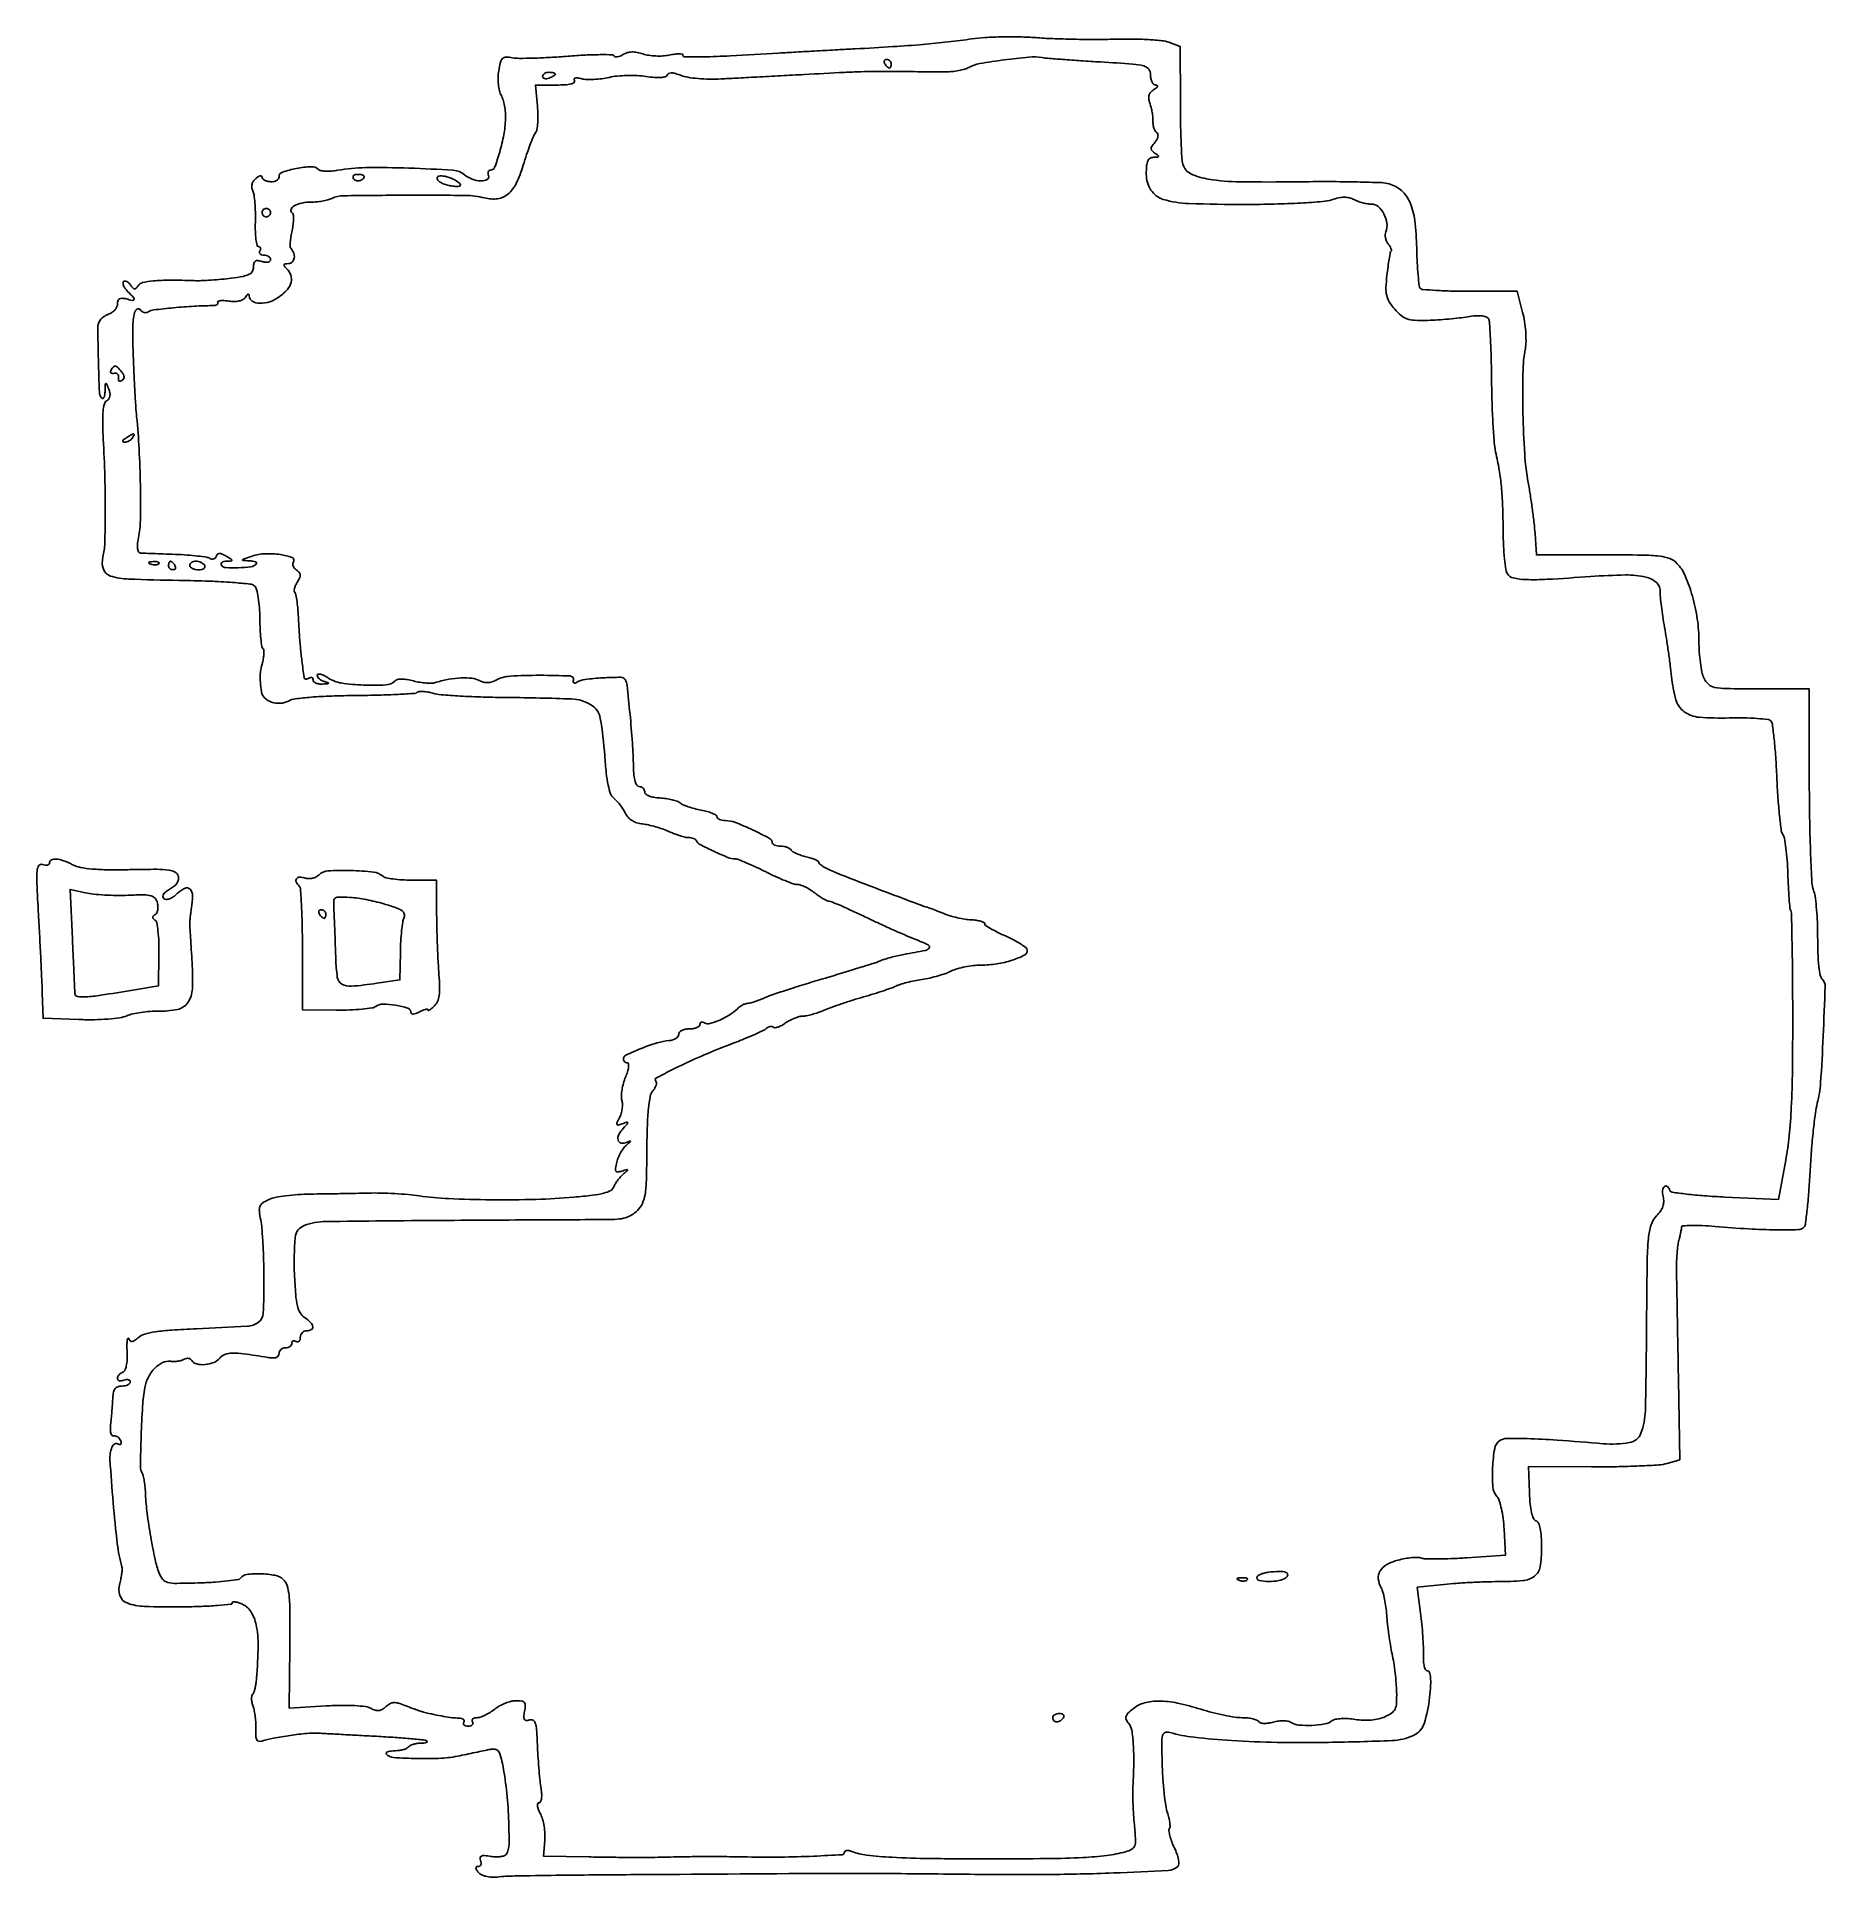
# Model space of a CAD drawing. Extents: x 86 to 507, y 78 to 511.
import ezdxf

# ---------------------------------------------------------------- set-up
doc = ezdxf.new("R2010")
doc.units = 0

msp = doc.modelspace()

# ---------------------------------------------------------------- linework, layer by layer
for points in [[(306, 510.858355, -0.007785), (300.359754, 510.135566, -0.006745), (294.42355, 509.549579, -0.00551), (287.440647, 509.032701, -0.00267), (278.5, 508.517813, 0.000579), (274.402943, 508.299046, 0.00034), (269.5, 508.028208, 0.00034), (264.597078, 507.750687, 0.000579), (260.5, 507.511226, -0.001679), (249.167813, 506.873903, -0.008157), (242.735877, 506.638968, -0.005744), (238.453808, 506.601673, -0.4134), (238, 507.056743, 0.370865), (237.805338, 507.28309, 0.038167), (237.045312, 507.339387, 0.033162), (235.996251, 507.267245, 0.019175), (234.75, 507.049074, -0.038661), (233.294332, 506.852294, -0.025464), (231.603792, 506.84187, -0.025634), (229.947891, 507.001338, -0.044273), (228.603335, 507.324327, 0.03361), (227.201092, 507.692924, 0.05496), (225.977428, 507.79108, 0.063565), (224.896926, 507.620336, 0.068748), (223.924648, 507.185015, -0.037916), (223.21857, 506.81522, -0.062311), (222.571709, 506.627676, -0.089436), (222.079363, 506.637852, -0.250084), (221.821313, 506.850475, 0.299467), (221.397165, 507.139008, 0.005336), (218.510011, 507.152727, 0.01141), (215.048289, 507.053212, 0.007125), (211, 506.786414, -0.00596), (206.787239, 506.498915, -0.007125), (202.812635, 506.332003, -0.006227), (199.465052, 506.280897, -0.045769), (197.8728, 506.422441, 0.043929), (196.378511, 506.560807, 0.19609), (195.578297, 506.238651, 0.141316), (195.080432, 505.369158, 0.019596), (194.662856, 503.309853, 0.034979), (194.522248, 501.76807, 0.030556), (194.587147, 500.149533, 0.031852), (194.831852, 498.678618, 0.068799), (195.241543, 497.609413, -0.055106), (195.678474, 496.556056, -0.025049), (196.023373, 495.102736, -0.024439), (196.237056, 493.51826, -0.030749), (196.272147, 492.038199, -0.035872), (195.863704, 488.322594, -0.025615), (194.899651, 484.249637, -0.01777), (193.71399, 480.661864, -0.313748), (192.76305, 480, 0.153999), (192.431966, 479.89555, 0.152298), (192.218991, 479.619616, 0.114273), (192.165255, 479.200436, 0.066685), (192.282931, 478.705077, -0.374463), (191.95475, 477.806558, -0.135347), (190.522898, 477.463824, -0.078379), (188.418913, 477.869669, -0.086684), (186.622106, 478.898274, 0.158992), (183.945534, 479.959631, 0.006635), (173.555535, 480.468142, 0.011884), (163.332752, 480.589462, 0.042054), (156.805565, 479.961201, -0.025569), (155.32567, 479.769399, -0.031484), (153.933956, 479.748782, -0.032916), (152.796687, 479.878927, -0.15258), (152.217804, 480.182196, 0.212713), (150.593159, 480.805281, 0.033621), (147.116929, 480.385501, 0.032338), (143.793699, 479.529696, 0.324218), (143, 478.434341, -0.155787), (142.844346, 477.94689, -0.107224), (142.4125, 477.553378, -0.086591), (141.764727, 477.31501, -0.063846), (141, 477.274953, -0.043087), (140.234465, 477.399522, -0.060084), (139.5875, 477.64856, -0.076266), (139.14742, 477.976023, -0.19721), (139, 478.335249, 0.264695), (138.867653, 478.567732, 0.18906), (138.565548, 478.617119, 0.085536), (138.089366, 478.425643, 0.034951), (137.521013, 478.01744, 0.070793), (136.954347, 477.392735, 0.08893), (136.637618, 476.679622, 0.091343), (136.592982, 475.916224, 0.079201), (136.816296, 475.144995, -0.075707), (137.107129, 474.166086, -0.014049), (137.313068, 472.294155, -0.014774), (137.428572, 470.072005, -0.013003), (137.420165, 467.75, 0.015262), (137.42214, 465.545598, 0.025163), (137.574222, 463.689062, 0.0227), (137.825828, 462.286011, 0.350355), (138.183899, 462, -0.129451), (138.489191, 461.919612, -0.189649), (138.662084, 461.70625, -0.145567), (138.667605, 461.382681, -0.070499), (138.5, 461, 0.139169), (138.392057, 460.620352, 0.191142), (138.521475, 460.29375, 0.138808), (138.889346, 460.073267, 0.066118), (139.440983, 460, -0.066688), (140.036936, 459.92016, -0.083694), (140.542039, 459.686455, -0.099417), (140.879845, 459.339654, -0.144513), (141, 458.932612, -0.20676), (140.841894, 458.566615, -0.136392), (140.430242, 458.350135, -0.086344), (139.789261, 458.323992, -0.043987), (139, 458.5, 0.043916), (138.014217, 458.719981, 0.1794), (137.425917, 458.586422, 0.196713), (137.099422, 458.113324, 0.053952), (137, 457.194617, -0.133773), (136.726007, 456.188844, -0.144841), (135.985386, 455.497245, -0.070221), (134.524643, 455.007831, -0.013386), (131.75, 454.570571, -0.009057), (129.483693, 454.317006, -0.007069), (127.014063, 454.121074, -0.007154), (124.70814, 454.004004, -0.017248), (123, 454.000719, 0.007358), (117.225541, 454.103822, 0.024103), (113.412742, 453.931903, 0.033583), (110.89856, 453.52514, 0.194689), (109.820169, 452.768045, -0.050682), (109.363547, 452.198037, -0.231133), (108.974331, 452.060431, -0.189595), (108.571841, 452.2747, -0.033898), (108.054373, 452.97104, 0.05206), (107.642921, 453.48472, 0.083614), (107.188707, 453.812144, 0.117743), (106.766582, 453.908022, 0.196038), (106.435325, 453.768659, 0.220265), (106.296927, 453.391612, 0.077508), (106.435317, 452.81746, 0.058934), (106.810306, 452.145432, 0.039697), (107.380952, 451.47619, -0.008949), (108.754558, 450.052517, -0.245265), (108.888398, 449.56621, -0.408941), (108.563267, 449.352287, -0.015338), (107, 449.710251, 0.048039), (106.084085, 449.857848, 0.145044), (105.474055, 449.718669, 0.182222), (105.121451, 449.298267, 0.084557), (105, 448.585247, -0.095494), (104.869266, 447.906975, -0.067835), (104.485938, 447.231669, -0.065572), (103.918965, 446.661631, -0.076065), (103.25, 446.291557, 0.030437), (102.534836, 445.977047, 0.02702), (101.833039, 445.566607, 0.027993), (101.241659, 445.127039, 0.070916), (100.883749, 444.730334, 0.151055), (100.368614, 443.020306, 0.004429), (100.49135, 435.399597, 0.003803), (100.742348, 427.695602, 0.188492), (101.343328, 426.323338, 0.350322), (101.596557, 426.294992, 0.155395), (101.827749, 426.56946, 0.064285), (101.997682, 427.199856, 0.026466), (102.070285, 428.083333, -0.003478), (102.125688, 429.620274, -0.276744), (102.253444, 429.814017, -0.428572), (102.425455, 429.748893, -0.004968), (102.937584, 428.5, -0.04904), (103.19884, 427.595596, -0.087848), (103.204983, 426.824627, -0.108651), (102.956891, 426.210153, -0.110391), (102.475015, 425.760591, 0.199151), (101.899668, 424.998731, 0.040682), (101.603969, 423.299921, 0.027616), (101.510877, 420.700651, 0.008394), (101.65359, 416.760591, -0.006469), (102.011121, 407.839012, -0.007585), (102.11225, 399.372669, -0.006361), (101.998072, 392.213555, -0.052842), (101.564026, 389, 0.14002), (101.673593, 386.147316, 0.243655), (103.323111, 384.527931, 0.065712), (107.621082, 383.803644, 0.004952), (119.466006, 383.497852, -0.004761), (126.622301, 383.31584, -0.010548), (132.072354, 383.010069, -0.007446), (136.220739, 382.627204, -0.171264), (137.278986, 382.121014, -0.139521), (137.717555, 381.333535, -0.018421), (138.089669, 379.440123, -0.020205), (138.363346, 377.10799, -0.015685), (138.478428, 374.554905, 0.008892), (138.557691, 372.036417, 0.012799), (138.724454, 369.812421, 0.008564), (138.940666, 367.981862, 0.164126), (139.191969, 367.474697, -0.169912), (139.389369, 367.064781, -0.034586), (139.424565, 366.247418, -0.032821), (139.332318, 365.244616, -0.025659), (139.105782, 364.174727, 0.01887), (138.722669, 362.47924, 0.036779), (138.569196, 361.101888, 0.030846), (138.606364, 359.568119, 0.009707), (138.847686, 357.285184, 0.175999), (139.576832, 355.860924, 0.105887), (141.225726, 354.876518, 0.094795), (143.306269, 354.587131, 0.110592), (145.225113, 355.120477, -0.091374), (146.840009, 355.636268, -0.011299), (150.530542, 356.022654, -0.011822), (155.310344, 356.300556, -0.006522), (161.161844, 356.425725, 0.004315), (166.463436, 356.515722, 0.006704), (171.033246, 356.694094, 0.002523), (174.935798, 356.918614, 0.182714), (175.512004, 357.178671, -0.182288), (175.943342, 357.373773, -0.031723), (176.852782, 357.374447, -0.030852), (177.973042, 357.234402, -0.023317), (179.179679, 356.948469, 0.050326), (181.102353, 356.601116, 0.00541), (185.622635, 356.296228, 0.006609), (191.027697, 356.061988, 0.005276), (196.859471, 355.948013, -0.006943), (211.812393, 355.605883, -0.126547), (216.345172, 354.260552, -0.217755), (218.553968, 351.043754, -0.026342), (219.60996, 342.302208, 0.009648), (219.967421, 338.196422, 0.0259), (220.428557, 335.300834, 0.035218), (221.001084, 333.310745, 0.138974), (221.741375, 332.288369, -0.042206), (222.411244, 331.661476, -0.020604), (223.159396, 330.760446, -0.020275), (223.865171, 329.753246, -0.027609), (224.411829, 328.788369, 0.069793), (225.090646, 327.795335, 0.06751), (226.02342, 327.014441, 0.063698), (227.181591, 326.47631, 0.051723), (228.523171, 326.198234, -0.02891), (229.889788, 325.979329, -0.015386), (231.551201, 325.559693, -0.015266), (233.227742, 325.02505, -0.022897), (234.651129, 324.448234, 0.016278), (235.968737, 323.893877, 0.016197), (237.321803, 323.425419, 0.016267), (238.528789, 323.093478, 0.059031), (239.317796, 323, -0.045851), (239.922267, 322.944452, -0.050566), (240.486061, 322.779688, -0.056892), (240.930158, 322.537635, -0.135796), (241.166667, 322.25, 0.17057), (241.976631, 321.39115, 0.009863), (245.269799, 319.771561, 0.013123), (248.579906, 318.328561, 0.093884), (250.283927, 317.987333, -0.089838), (251.038171, 317.842581, -0.007656), (252.873237, 317.100857, -0.009938), (255.045979, 316.132383, -0.007535), (257.390921, 314.987333, 0.009834), (259.764381, 313.841843, 0.012095), (262.024051, 312.870997, 0.010572), (263.946965, 312.146191, 0.081555), (264.890921, 311.977764, -0.081453), (265.679481, 311.83723, -0.027426), (266.761708, 311.387624, -0.026444), (267.924679, 310.750076, -0.027371), (269, 310, 0.0154), (270.022645, 309.249662, 0.018624), (271.028015, 308.612376, 0.017497), (271.902018, 308.14313, 0.108636), (272.393243, 308.022236, -0.092404), (272.995625, 307.894363, -0.003535), (275.111705, 306.998381, -0.006232), (277.605533, 305.884518, -0.004341), (280.393243, 304.567999, 0.003986), (283.472791, 303.110978, 0.00308), (286.85162, 301.570407, 0.003114), (290.024934, 300.170754, 0.00746), (292.399508, 299.182838, -0.012016), (295.718076, 297.766581, -0.459499), (295.917602, 297.077766, -0.200951), (295.026713, 296.475213, -0.004791), (290, 295.516418, 0.011613), (288.513401, 295.211789, 0.009531), (286.940625, 294.819553, 0.009655), (285.50868, 294.403482, 0.025021), (284.5, 294.032861, -0.022616), (283.196507, 293.546791, -0.00201), (279.85625, 292.485344, -0.002621), (275.858745, 291.255686, -0.00204), (271.5, 289.959263, 0.003376), (267.057546, 288.625013, 0.0038), (262.805606, 287.281166, 0.003485), (259.205422, 286.085348, 0.020494), (257.348871, 285.368163, -0.010841), (256.067107, 284.84437, -0.01246), (254.821575, 284.401898, -0.011608), (253.752141, 284.079027, -0.067601), (253.170299, 284, 0.088293), (252.683706, 283.913399, 0.034211), (252.056499, 283.632813, 0.032551), (251.402893, 283.22836, 0.034618), (250.821429, 282.75, -0.049666), (248.884228, 281.251561, -0.038639), (246.522861, 280.01654, -0.03718), (244.312448, 279.258628, -0.205202), (243.095353, 279.441069, 0.073577), (242.676341, 279.621535, 0.149958), (242.32176, 279.608089, 0.188141), (242.087417, 279.407668, 0.123454), (242, 279.059017, -0.217355), (241.815127, 278.653831, -0.078662), (241.265625, 278.311086, -0.059813), (240.457223, 278.077571, -0.040452), (239.5, 278, 0.049514), (238.543317, 277.905028, 0.069507), (237.734375, 277.621886, 0.089676), (237.189924, 277.204241, 0.186512), (237, 276.712804, -0.163642), (236.830392, 276.208453, -0.086641), (236.341875, 275.754147, -0.070653), (235.616541, 275.416913, -0.054792), (234.759573, 275.256842, 0.055157), (231.910506, 274.722525, 0.021947), (228.15542, 273.396421, 0.013592), (224.589665, 271.84431, 0.291094), (224, 270.917292, 0.102562), (224.072563, 270.567264, 0.098707), (224.278761, 270.269455, 0.097077), (224.58676, 270.069911, 0.095623), (224.948973, 270, -0.380126), (225.21467, 269.763886, -0.062804), (225.208947, 269.01816, -0.042776), (224.969373, 267.939818, -0.022919), (224.501389, 266.657566, 0.031361), (224.006448, 265.226969, 0.028144), (223.672955, 263.693218, 0.029232), (223.532164, 262.281245, 0.074315), (223.642312, 261.259798, -0.061666), (223.767486, 260.321348, -0.036948), (223.694954, 259.197299, -0.036494), (223.453544, 258.071608, -0.051843), (223.066758, 257.124738, 0.011811), (222.465115, 255.933772, 0.222547), (222.462586, 255.525773, 0.363904), (222.754977, 255.387755, 0.023233), (223.726861, 255.692071, -0.011157), (224.813532, 256.061365, -0.516038), (224.973476, 255.940402, -0.170708), (224.84782, 255.614171, -0.003502), (223.684857, 254.268843, 0.083051), (222.778098, 252.803411, 0.230251), (222.853834, 251.625894, 0.283017), (223.769614, 251.122809, 0.105287), (225.25, 251.51514, -0.05847), (225.578103, 251.635673, -0.6583), (225.638224, 251.555205, -0.079446), (225.406832, 251.269802, -0.01057), (224.816296, 250.762392, 0.059055), (224.12199, 250.037907, 0.030534), (223.428152, 248.990594, 0.029867), (222.837874, 247.812085, 0.039701), (222.455051, 246.67693, 0.016212), (222.128136, 245.168938, 0.175004), (222.229262, 244.563257, 0.306023), (222.652301, 244.351067, 0.044874), (223.638755, 244.570331, -0.005115), (224.769439, 244.917835, -0.386085), (224.92777, 244.841555, -0.318179), (224.8831, 244.651777, -0.00439), (223.938029, 243.831635, 0.034673), (223.294547, 243.201042, 0.023796), (222.652755, 242.405139, 0.024058), (222.105651, 241.575379, 0.044098), (221.756035, 240.845434, -0.183263), (221.007644, 239.993936, -0.058933), (219.412519, 239.376122, -0.033123), (216.763982, 238.87891, -0.007967), (212.318006, 238.417482, -0.015021), (203.443272, 237.907134, -0.009072), (192.910083, 237.809588, -0.008875), (182.891285, 238.076473, -0.025815), (176, 238.740084, 0.015393), (173.427888, 239.041977, 0.008019), (170.20625, 239.267916, 0.007966), (166.889294, 239.394181, 0.012046), (164, 239.388474, -0.001472), (161.000256, 239.319099, -0.000807), (157.324753, 239.250854, -0.000804), (153.59261, 239.193583, -0.001284), (150.403413, 239.157962, 0.015038), (147.490876, 239.045264, 0.015311), (144.607895, 238.757842, 0.015256), (142.122732, 238.355517, 0.059198), (140.63941, 237.881566, 0.038221), (139.167282, 237.069809, 0.152063), (138.519455, 236.282719, 0.124387), (138.363921, 235.173667, 0.022048), (138.684713, 233.083105, -0.029334), (138.964415, 231.064662, -0.006118), (139.203135, 227.496823, -0.006401), (139.376753, 223.342892, -0.00601), (139.448716, 219.097569, -0.012093), (139.295461, 211.139217, -0.227638), (138.14853, 208.994562, -0.144674), (135.536899, 208.056878, -0.00413), (123.568457, 207.468844, 0.006262), (117.734501, 207.157276, 0.020618), (113.903008, 206.745309, 0.029843), (111.331825, 206.20263, 0.117508), (109.922167, 205.429562, -0.023319), (109.011467, 204.679559, -0.135198), (108.437188, 204.454477, -0.237336), (108.006154, 204.617349, -0.082865), (107.633249, 205.188869, 0.578252), (107.441249, 205.209974, 0.128372), (107.28515, 204.815009, 0.030582), (107.217809, 203.691903, 0.010721), (107.254515, 202.074992, -0.021273), (107.257517, 200.196324, -0.042258), (107.071443, 198.720342, -0.056349), (106.727186, 197.689974, -0.206361), (106.224976, 197.241659, 0.06978), (105.756704, 197.009021, 0.065778), (105.359837, 196.65258, 0.070236), (105.091494, 196.231525, 0.107198), (105, 195.809678, 0.173231), (105.122064, 195.467935, 0.149708), (105.440625, 195.255805, 0.105118), (105.925812, 195.216517, 0.059505), (106.5, 195.361626, -0.055937), (107.074366, 195.511135, -0.100118), (107.559375, 195.483616, -0.147206), (107.877514, 195.289193, -0.184534), (108, 194.968615, -0.196096), (107.849083, 194.598609, -0.086521), (107.4125, 194.284531, -0.06642), (106.765494, 194.07129, -0.046464), (106, 194, 0.081356), (105.050194, 193.844425, 0.148889), (104.417277, 193.392277, 0.115384), (104.044591, 192.569076, 0.038705), (103.888217, 191.25, -0.006697), (103.818712, 189.964587, -0.00343), (103.698896, 188.354346, -0.003407), (103.552779, 186.69722, -0.005122), (103.400691, 185.254158, 0.024651), (103.31134, 183.901408, 0.064462), (103.420075, 182.935337, 0.123101), (103.706533, 182.392806, 0.270714), (104.137474, 182.254158, -0.122013), (104.600571, 182.242418, -0.087023), (105.071461, 182.019708, -0.078753), (105.478283, 181.623191, -0.073267), (105.754732, 181.110804, -0.047157), (105.885466, 180.607743, -0.193065), (105.81753, 180.305964, -0.298628), (105.593468, 180.214507, -0.090424), (105.234517, 180.355061, 0.129571), (104.802166, 180.486848, 0.123995), (104.353071, 180.391798, 0.107819), (103.95545, 180.076711, 0.080039), (103.673139, 179.590596, 0.107923), (103.225379, 176.655644, 0.005092), (103.966672, 166.629863, 0.008249), (104.950123, 156.87596, 0.041362), (106.037989, 151.5, -0.085948), (106.100917, 150.934708, -0.018029), (106.004485, 149.940233, -0.018405), (105.805916, 148.78014, -0.016506), (105.516579, 147.594409, 0.146619), (105.570458, 144.731054, 0.229313), (107.237744, 142.97969, 0.081861), (111.345153, 142.165031, 0.010857), (120.231882, 142.069704, 0.006424), (124.744145, 142.177269, 0.010667), (128.543115, 142.397906, 0.004495), (131.702757, 142.67774, 0.385987), (132, 143.005417, -0.363667), (132.185108, 143.22626, -0.079442), (132.720732, 143.235396, -0.049166), (133.512173, 143.041928, -0.025574), (134.453554, 142.655915, -0.158214), (136.537205, 140.698759, -0.083756), (137.717201, 137.317246, -0.050072), (138.07472, 132.110879, -0.015538), (137.583483, 124.270371, -0.022783), (137.457488, 123.371109, -0.024806), (137.252526, 122.512632, -0.025317), (137.005225, 121.801303, -0.100382), (136.750882, 121.417548, 0.165899), (136.562165, 121.033365, 0.044957), (136.536101, 120.346684, 0.04035), (136.647026, 119.514884, 0.032491), (136.894838, 118.647177, -0.038728), (137.181184, 117.595087, -0.017296), (137.401097, 116.17583, -0.017001), (137.531227, 114.651116, -0.02209), (137.540999, 113.249265, 0.020302), (137.546478, 111.636037, 0.107983), (137.771134, 110.78855, 0.230846), (138.233292, 110.442441, 0.124386), (138.960005, 110.484965, -0.030044), (141.673798, 111.166011, -0.010562), (145.637128, 111.824679, -0.010081), (149.564409, 112.311784, -0.039695), (152, 112.369983, 0.000252), (153.555066, 112.284439, 0.000028), (157.120073, 112.09033, 0.000034), (161.363733, 111.859793, 0.000027), (165.919398, 111.612866, -0.003838), (170.332261, 111.339935, -0.005975), (174.130421, 111.030098, -0.002111), (177.385147, 110.711535, -0.172586), (177.836065, 110.497268, -0.390956), (177.843557, 110.310195, -0.137324), (177.599761, 110.146073, -0.056482), (177.067744, 110.034498, -0.023474), (176.333333, 110, 0.033666), (175.512649, 109.944679, 0.032922), (174.700521, 109.779687, 0.034745), (174.00937, 109.538529, 0.095343), (173.583333, 109.25, -0.06242), (172.971025, 108.774078, -0.069429), (172.281235, 108.484547, -0.038874), (171.255112, 108.296698, -0.007123), (169.333333, 108.125, 0.036326), (168.733769, 108.035929, 0.091584), (168.329344, 107.863624, 0.203021), (168.183721, 107.643656, 0.247257), (168.255924, 107.410742, 0.181224), (169.957153, 106.637019, 0.011659), (175.493994, 106.387884, 0.018025), (181.205072, 106.470118, 0.04046), (185.5, 107.037389, -0.000455), (187.57124, 107.48164, -0.000445), (189.659963, 107.92571, -0.000438), (191.494934, 108.312449, -0.00167), (192.6403, 108.548809, -0.079212), (193.780406, 108.596804, -0.186207), (194.522267, 108.206598, -0.110654), (195.046597, 107.242172, -0.019872), (195.531568, 105.241519, -0.022007), (196.490788, 99.065098, -0.017324), (197.000994, 92.313126, -0.01294), (197.091841, 86.21546, -0.136487), (196.40449, 83.845462, -0.178617), (195.982094, 83.515116, -0.045095), (195.116589, 83.321497, -0.040269), (194.021595, 83.267295, -0.03133), (192.834162, 83.378856, 0.018324), (191.347595, 83.557611, 0.114275), (190.593902, 83.447911, 0.27897), (190.306888, 83.073939, 0.119791), (190.390371, 82.425094, -0.067812), (190.518571, 81.879998, -0.1156), (190.456091, 81.418621, -0.152462), (190.216666, 81.114776, -0.151348), (189.84617, 81, 0.113011), (189.440781, 80.907187, 0.301133), (189.296381, 80.66391, 0.135731), (189.434045, 80.247288, 0.02595), (189.915167, 79.602218, 0.107096), (190.601095, 79.064689, 0.05249), (191.650299, 78.68594, 0.046437), (192.922439, 78.495318, 0.038871), (194.287611, 78.525046, -0.020012), (198.451571, 78.772915, -0.002111), (208.192604, 78.921158, -0.001078), (225.726026, 79.076157, -0.000088), (271.5, 79.374052, -0.002514), (276.884403, 79.381068, -0.000641), (285.6125, 79.337375, -0.000653), (295.578125, 79.261707, -0.000661), (305.5, 79.160288, 0.004668), (323.807867, 79.119868, 0.007722), (339.260423, 79.468714, 0.00343), (352.158972, 80.047909, 0.18136), (354.391637, 81.019764, 0.198985), (354.640782, 81.595225, 0.04873), (354.554836, 82.645656, 0.040546), (354.202207, 83.970866, 0.025493), (353.589464, 85.452711, -0.020288), (352.980317, 86.883514, -0.026985), (352.551894, 88.230381, -0.026408), (352.323594, 89.349684, -0.177318), (352.435852, 89.896206, 0.139279), (352.582986, 90.41412, 0.029928), (352.526635, 91.355063, 0.029077), (352.325533, 92.474235, 0.024181), (351.986327, 93.635131, -0.045567), (351.587364, 95.254484, -0.010021), (351.214397, 98.097348, -0.010347), (350.916048, 101.413907, -0.009782), (350.748303, 104.802648, -0.003979), (350.633893, 110.016565, -0.05928), (350.823705, 111.827381, -0.256514), (351.41724, 112.497238, -0.156928), (352.5, 112.532133, 0.041536), (358.235351, 111.392921, 0.012599), (367.075798, 110.614226, 0.011544), (377.812041, 110.18915, 0.008204), (389.858592, 110.188217, 0.006286), (404.793573, 110.619986, 0.094592), (409.835066, 111.800927, 0.213434), (412.330522, 114.580885, 0.051751), (413.63364, 120.768962, 0.010425), (413.871602, 123.619235, 0.034377), (413.859762, 125.504002, 0.057682), (413.638469, 126.653132, 0.327319), (413.165375, 127, -0.269172), (412.727738, 127.254003, -0.06559), (412.399283, 128.057523, -0.047479), (412.20325, 129.255756, -0.025741), (412.179626, 130.75, 0.018333), (412.177765, 132.608938, 0.007045), (412.044138, 135.188654, 0.006964), (411.820499, 137.986264, 0.008516), (411.530519, 140.594354), (410.747624, 146.688709), (417.020503, 147.344354, -0.008312), (419.886351, 147.595814, -0.004821), (423.33632, 147.807404, -0.004817), (426.800379, 147.952903, -0.008086), (429.712433, 148, 0.02103), (435.63183, 148.249074, 0.144107), (438.321649, 149.293435, 0.189367), (439.630653, 151.47767, 0.041424), (440, 155.928195, 0.014499), (439.923365, 158.570369, 0.037076), (439.671312, 160.467145, 0.05324), (439.262099, 161.733252, 0.198913), (438.667553, 162.29733, -0.20143), (438.070694, 162.869118, -0.044924), (437.617699, 164.238275, -0.033839), (437.290248, 166.240859, -0.01459), (437.113803, 168.941213), (436.892501, 175.073787), (451.69625, 175.000586, 0.005439), (457.584564, 175.035519, 0.006854), (463.032649, 175.201835, 0.005565), (467.587159, 175.454214, 0.053308), (469.5, 175.788482), (472.5, 176.649581), (472.176677, 195.57479, 0.000163), (472.043513, 203.223714, 0.000184), (471.910766, 210.556345, 0.000167), (471.793589, 216.786625, 0.001026), (471.725477, 220, -0.010989), (471.722572, 222.289067, -0.010397), (471.819314, 224.61875, -0.010409), (471.990728, 226.676414, -0.035455), (472.224491, 228, 0.00479), (472.469934, 229.020141, 0.005188), (472.68906, 230.018044, 0.0049), (472.859571, 230.876925, 0.024984), (472.92569, 231.3593, -0.369417), (473.247221, 231.675349, -0.011287), (475.254734, 231.768752, -0.017204), (477.773248, 231.742349, -0.010405), (480.75, 231.546505, 0.00697), (488.681725, 230.969918, 0.012573), (495.194446, 230.751782, 0.008472), (500.364387, 230.796281, 0.19228), (501.705154, 231.371821, 0.166013), (502.040125, 232.054127, 0.004243), (502.45204, 235.50329, 0.008589), (502.835791, 239.609019, 0.005703), (503.141239, 244.329893, -0.006186), (503.46648, 249.282534, -0.00668), (503.907578, 254.100031, -0.00634), (504.393221, 258.219523, -0.031714), (504.839929, 260.5, 0.047802), (505.620327, 265.295812, 0.005439), (506.223393, 276.269253, 0.001969), (506.697011, 288.078419, 0.208323), (506.11951, 289.547156, -0.141829), (505.551465, 290.578068, -0.028819), (505.206811, 292.657889, -0.019749), (504.993262, 295.835309, -0.005387), (504.908559, 300.863937, 0.011076), (504.82397, 303.860413, 0.011956), (504.607093, 306.774603, 0.011533), (504.304233, 309.259968, 0.054804), (503.945059, 310.644506, -0.078019), (503.576723, 312.393211, -0.003077), (503.276646, 318.951648, -0.005382), (503.052062, 326.746434, -0.003771), (502.959844, 335.53057), (502.893431, 358), (491.107231, 358, -0.003116), (483.397017, 358.048058, -0.045478), (480.692045, 358.328642, -0.138128), (479.234005, 359.067025, -0.10033), (478.160515, 360.547053, -0.056539), (477.712504, 361.923966, -0.016725), (477.340901, 364.11283, -0.016555), (477.085314, 366.619461, -0.017128), (477, 369.109156, 0.036819), (476.611731, 374.374623, 0.031697), (475.451314, 379.803429, 0.032725), (473.780442, 384.536224, 0.088637), (471.831796, 387.5, 0.112363), (470.171059, 388.608534, 0.062788), (467.798838, 389.187492, 0.025599), (463.68784, 389.445922, 0.002898), (454.358972, 389.5), (438.781096, 389.5), (438.441926, 394.5, 0.011232), (438.224123, 396.908306, 0.004929), (437.83267, 400.0875, 0.004875), (437.350949, 403.454209, 0.006508), (436.844144, 406.5, -0.028447), (436.01969, 413.279081, -0.010669), (435.609912, 422.845902, -0.010152), (435.598951, 432.243471, -0.039283), (436.1669, 438.040487, 0.043269), (436.320458, 439.747784, 0.019488), (436.239973, 441.997813, 0.019124), (435.969443, 444.382319, 0.024717), (435.530531, 446.540487), (434.263844, 451.5), (423.216561, 451.5, -0.005811), (418.933, 451.549783, -0.008821), (415.212039, 451.701995, -0.004249), (412.081028, 451.91216, -0.179111), (411.480331, 452.187642, -0.169081), (411.199246, 452.767525, -0.006052), (410.938239, 455.261919, -0.010549), (410.724765, 458.261051, -0.007129), (410.60237, 461.687642, 0.024225), (410.149599, 468.155782, 0.071972), (409.000967, 472.438713, 0.109584), (407.035684, 475.168321, 0.11413), (404.127294, 476.761745, 0.059568), (402.320631, 477.043923, 0.003414), (396.690518, 477.207882, 0.00517), (389.969409, 477.288171, 0.003772), (382.5, 477.243809, -0.006703), (369.056087, 477.242778, -0.034845), (361.666823, 477.857431, -0.072431), (357.463686, 479.145013, -0.220133), (355.595493, 481.383051, -0.051883), (355.370765, 482.788599, -0.003955), (355.190202, 486.630729, -0.005405), (355.060346, 491.227533, -0.004091), (355.013655, 496.274751), (355, 509.049502), (352.34019, 510.06076, 0.066197), (350.733842, 510.438775, 0.010485), (347.497706, 510.691545, 0.011471), (343.648336, 510.822623, 0.009808), (339.59019, 510.78805, -0.007143), (335.107744, 510.725961, -0.004748), (329.967118, 510.777012, -0.00478), (324.977377, 510.921684, -0.009303), (321, 511.149239, 0.013894), (317.270772, 511.328263, 0.009893), (313.0875, 511.329919, 0.009999), (309.093918, 511.172544, 0.020913)], [(336.25, 505.430359, -0.002942), (343.86084, 504.930538, -0.045984), (346.433176, 504.506528, -0.175702), (347.563135, 503.728292, -0.156207), (348, 502.364064, 0.050805), (348.092378, 501.457268, 0.069631), (348.367188, 500.685511, 0.0885), (348.772697, 500.160486, 0.179975), (349.25, 499.969591, -0.130551), (349.583624, 499.872226, -0.379442), (349.64935, 499.661163, -0.127877), (349.389192, 499.338001, -0.027719), (348.785986, 498.94004, 0.069451), (348.032735, 498.347614, 0.121091), (347.636932, 497.663736, 0.107737), (347.578353, 496.816158, 0.047625), (347.847443, 495.720449, -0.025117), (348.140088, 494.724437, -0.016991), (348.377066, 493.564757, -0.017146), (348.529839, 492.425505, -0.032445), (348.561457, 491.5, 0.043406), (348.607178, 490.684969, 0.04333), (348.792914, 489.889576, 0.046916), (349.080888, 489.226597, 0.11125), (349.435698, 488.826215, -0.173261), (349.705562, 488.434788, -0.111873), (349.72651, 487.878877, -0.08063), (349.485045, 487.209213, -0.04647), (349, 486.5, 0.026703), (348.305976, 485.566549, 0.15396), (348.137771, 484.982513, 0.198841), (348.355491, 484.491904, 0.049139), (349.064302, 483.939097, -0.014385), (349.813799, 483.434072, -0.330568), (349.888239, 483.202142, -0.304309), (349.68645, 483.048091, -0.01312), (348.75, 483.015313, 0.127599), (347.904082, 482.787945, 0.160507), (347.36239, 482.190018, 0.085351), (347.076722, 481.059488, 0.019306), (347, 479.073242, 0.14316), (348.100731, 475.307637, 0.178222), (350.985721, 473.117733, 0.066443), (357.013586, 472.121136, 0.008151), (370.404015, 471.922166, 0.005783), (377.175657, 472.01026, 0.007611), (383.34893, 472.256057, 0.006256), (388.464057, 472.601992, 0.059755), (390.605046, 473.034668, -0.027718), (392.230632, 473.472951, -0.050761), (393.59396, 473.618692, -0.060423), (394.78523, 473.480319, -0.063852), (395.88529, 473.061391, 0.035894), (396.796874, 472.654697, 0.023255), (397.900026, 472.311784, 0.023379), (399.014806, 472.076354, 0.040367), (399.959009, 472, -0.181643), (401.550626, 471.402058, -0.092827), (402.889634, 469.70125, -0.086491), (403.591707, 467.503908, -0.126446), (403.360072, 465.495949, 0.080726), (403.218376, 464.815495, 0.056163), (403.271812, 464.030973, 0.055478), (403.500792, 463.266601, 0.072834), (403.879448, 462.645256, -0.031085), (404.272833, 462.106368, -0.04594), (404.541188, 461.586609, -0.056188), (404.66163, 461.155668, -0.238192), (404.583004, 460.907991, 0.14666), (404.403991, 460.567324, 0.005167), (404.131507, 459.088742, 0.009194), (403.856961, 457.314504, 0.006261), (403.607196, 455.287725, 0.017093), (403.381871, 452.325096, 0.066496), (403.548766, 450.497562, 0.084011), (404.165895, 449.002589, 0.037814), (405.428655, 447.287725, 0.03945), (406.947542, 445.780247, 0.094102), (408.32516, 445.00038, 0.072648), (410.107558, 444.671568, 0.016856), (413.163139, 444.660337, 0.008655), (415.508171, 444.771444, 0.006056), (418.146356, 444.974364, 0.006111), (420.670319, 445.230408, 0.012646), (422.632965, 445.504211, -0.02079), (424.425947, 445.724645, -0.041246), (425.857138, 445.722224, -0.054484), (426.89709, 445.518987, -0.180772), (427.438873, 445.098906, -0.121846), (427.711444, 444.251139, -0.0035), (427.946668, 440.436245, -0.006891), (428.131315, 435.91308, -0.004666), (428.222554, 430.755031, 0.005572), (428.326924, 425.403146, 0.006351), (428.548977, 420.283484, 0.0058), (428.842839, 415.946062, 0.035193), (429.178276, 413.720658, -0.013257), (430.018711, 409.430538, -0.018176), (430.530909, 405.530701, -0.015117), (430.815133, 401.096626, -0.00601), (430.947824, 395, 0.009803), (431.046488, 391.638906, 0.012793), (431.275563, 388.571261, 0.010416), (431.583337, 386.039072, 0.105967), (431.947256, 385.051101, 0.198634), (433.350696, 384.060658, 0.047318), (436.24516, 383.688638, 0.022599), (441.297214, 383.748906, 0.003329), (451.5, 384.400505, -0.013001), (459.71905, 384.765974, -0.05903), (464.480292, 384.290721, -0.134125), (466.993337, 382.969374, -0.217589), (467.898078, 380.778125, 0.032054), (467.932086, 379.52604, 0.007226), (468.156922, 377.406699, 0.007461), (468.48884, 374.964174, 0.00717), (468.89745, 372.5, -0.005815), (469.353593, 369.794643, -0.003615), (469.828789, 366.611204, -0.003626), (470.252165, 363.463352, -0.00655), (470.546391, 360.878567, 0.043742), (471.588437, 355.391371, 0.169694), (473.545515, 352.598863, 0.137712), (477.087796, 351.307334, 0.025397), (484.104709, 351.130887, -0.009921), (487.591542, 351.151108, -0.014322), (490.671975, 351.019539, -0.009948), (493.197187, 350.78854, -0.178174), (493.914002, 350.430026, -0.15837), (494.280438, 349.652176, -0.005084), (494.687452, 346.157752, -0.009351), (495.052557, 341.975765, -0.006305), (495.319627, 337.19211, 0.006433), (495.588968, 332.389964, 0.009263), (495.960618, 328.149481, 0.005601), (496.376239, 324.617881, 0.130861), (496.75526, 323.69211, -0.120925), (497.122489, 322.842909, -0.010641), (497.466065, 320.509528, -0.013445), (497.74524, 317.670638, -0.010063), (497.905489, 314.531816, 0.004816), (498.03132, 311.427727, 0.00704), (498.206883, 308.697924, 0.003766), (498.404423, 306.40224, 0.115562), (498.585831, 305.861123, -0.133962), (498.763147, 305.260873, -0.000537), (498.903341, 298.188968, -0.002649), (499.011523, 290.145106, -0.001659), (499.057024, 280.729651, -0.003321), (498.993139, 268.268392, -0.009291), (498.728075, 259.537647, -0.013), (498.225619, 252.84464, -0.020008), (497.409897, 247.095317), (495.725753, 237.889945), (483.112876, 238.457482, -0.007202), (478.253976, 238.746299, -0.011442), (474.107116, 239.148381, -0.005463), (470.662705, 239.600333, -0.28319), (470.166667, 240.01251, 0.124402), (469.566513, 240.942519, 0.387399), (468.883645, 240.950026, 0.197656), (468.434864, 240.026444, 0.077137), (468.567606, 238.586658, -0.06361), (468.714263, 237.358563, -0.080198), (468.522833, 236.231533, -0.07252), (467.963331, 235.138453, -0.041905), (467.007978, 234.007978, 0.120413), (465.744725, 231.927655, 0.054616), (465.117306, 228.782921, 0.018742), (464.825593, 222.991136, 0.001454), (464.67132, 207.464352, -0.003662), (464.395587, 188.252815, -0.084805), (463.360567, 182.896479, -0.268855), (460.661793, 180.689775, -0.060602), (454.5, 180.448873, 0.002939), (443.61838, 181.27859, 0.010262), (436.585558, 181.628418, 0.010344), (431.763442, 181.669366, 0.146375), (430.133606, 181.160049, 0.204989), (428.952746, 179.329258, 0.030009), (428.463509, 174.836857, 0.031429), (428.528885, 170.284991, 0.162853), (429.495155, 168, -0.106385), (430.029305, 167.047238, -0.021013), (430.529911, 165.142248, -0.021397), (430.931698, 162.831668, -0.018449), (431.159293, 160.377865), (431.5, 154.25573), (422.36358, 153.615665, -0.006893), (418.754211, 153.412762, -0.009158), (415.467784, 153.333691, -0.006884), (412.730209, 153.355669, -0.086367), (411.718395, 153.554568, 0.091621), (410.880959, 153.710138, 0.022706), (409.48071, 153.647845, 0.022459), (407.857722, 153.427777, 0.020841), (406.219438, 153.059088, 0.059014), (403.556803, 151.992741, 0.132757), (401.996621, 150.501567, 0.162943), (401.579818, 148.646333, 0.102394), (402.255938, 146.507148, -0.060547), (402.660014, 145.522051, -0.016851), (403.048546, 143.896509, -0.016748), (403.366985, 142.012323, -0.016857), (403.557767, 140.115114, 0.01116), (403.744168, 138.022244, 0.006599), (404.055202, 135.533815, 0.006601), (404.431451, 133.056846, 0.011256), (404.819476, 131, -0.014244), (405.193437, 128.950548, -0.008539), (405.526339, 126.498122, -0.008547), (405.774375, 124.044538, -0.014704), (405.885747, 121.993608, -0.018289), (405.855067, 119.378364, -0.099872), (405.510408, 118.013712, -0.134188), (404.712229, 117.091176, -0.043538), (403.118354, 116.212682, -0.048555), (401.644588, 115.724807, -0.033688), (399.909882, 115.453219, -0.031725), (398.031559, 115.407149, -0.029923), (396.124911, 115.596017, 0.024731), (394.457841, 115.778638, 0.028083), (392.850567, 115.784277, 0.028984), (391.504018, 115.634746, 0.119201), (390.755419, 115.313089, -0.116789), (388.968792, 114.535324, -0.033181), (385.937803, 114.195279, -0.032913), (382.899895, 114.257314, -0.124276), (381.116077, 114.875308, 0.099473), (380.380716, 115.171151, 0.040754), (379.305465, 115.282012, 0.037868), (378.083628, 115.215448, 0.037311), (376.879562, 114.965459, -0.030869), (375.711439, 114.70721, -0.046896), (374.674411, 114.642688, -0.057811), (373.874191, 114.761238, -0.190934), (373.454468, 115.073673, 0.163831), (373.022169, 115.432245, 0.03398), (372.065521, 115.727891, 0.032348), (370.855332, 115.932052, 0.025619), (369.530077, 116, -0.038343), (367.817545, 116.131519, -0.012238), (365.300697, 116.58371, -0.012132), (362.511933, 117.226412, -0.01325), (359.839094, 117.987099, 0.023697), (354.348002, 119.426593, 0.050292), (349.983462, 119.901999, 0.067403), (346.543909, 119.46419, 0.105249), (343.893217, 118.114616, 0.023831), (342.690548, 117.041979, 0.125602), (342.235853, 116.291855, 0.184511), (342.286206, 115.572433, 0.064572), (342.849726, 114.681069, -0.134502), (343.576743, 113.076089, -0.023889), (343.942773, 109.766805, -0.020093), (344.044791, 105.174236, -0.008454), (343.829358, 99, 0.019166), (343.811457, 97.67009, 0.005198), (343.885674, 95.56633, 0.005252), (344.019898, 93.178926, 0.005432), (344.203034, 90.82155, -0.008433), (344.458792, 87.252065, -0.09356), (344.271583, 85.841128, -0.192409), (343.601684, 85.043633, -0.058247), (342.103145, 84.452731, -0.034331), (337.694231, 83.602053, -0.017547), (332.076512, 83.112765, -0.010469), (323.851723, 82.858937, -0.002422), (310, 82.788691, -0.002904), (296.027043, 82.86666, -0.010614), (287.17253, 83.155541, -0.015366), (281.219335, 83.660211, -0.064818), (277.75, 84.526725, 0.041131), (277.079153, 84.728373, 0.076769), (276.514088, 84.760357, 0.125592), (276.142708, 84.626234, 0.24855), (276.000088, 84.356989, -0.396996), (275.454487, 83.778007, -0.003373), (268.768854, 83.426704, -0.009456), (260.969059, 83.217316, -0.006242), (252, 83.258196, 0.00204), (247.102173, 83.321692, 0.003256), (242.916111, 83.331626, 0.003046), (238.537424, 83.286833, 0.001523), (233, 83.179573, -0.004737), (229.771936, 83.137801, -0.00181), (225.277339, 83.138499, -0.001792), (220.396179, 83.174424, -0.002199), (215.83775, 83.244368), (205.1755, 83.45488), (205.509308, 87.101691, 0.03677), (205.537544, 88.690187, 0.026701), (205.344898, 90.448565, 0.027165), (204.979651, 92.106574, 0.051905), (204.480861, 93.374251, -0.024746), (203.98786, 94.451784, -0.063389), (203.773544, 95.280715, -0.129327), (203.841145, 95.794471, -0.304614), (204.147201, 96, 0.299029), (204.530519, 96.251758, 0.073341), (204.73592, 97.01736, 0.047104), (204.761438, 98.200898, 0.021053), (204.583004, 99.75, -0.013605), (204.339506, 101.618732, -0.005192), (204.098388, 104.23278, -0.005137), (203.895047, 107.078969, -0.006277), (203.765678, 109.74457, 0.00803), (203.58735, 113.170751, 0.061641), (203.282051, 114.748095, 0.195086), (202.737429, 115.395154, 0.200927), (201.904486, 115.469685, -0.070544), (201.113915, 115.336844, -0.275213), (200.699079, 115.569707, -0.156051), (200.565385, 116.189186, -0.022963), (200.750492, 117.475115, 0.033277), (200.919165, 118.846791, 0.183393), (200.698101, 119.544273, 0.191038), (200.076667, 119.903047, 0.036531), (198.751436, 120, 0.062738), (197.617815, 119.857196, 0.032064), (196.251837, 119.4125, 0.031265), (194.882653, 118.765659, 0.040687), (193.727129, 118, -0.028169), (192.632392, 117.234552, -0.027228), (191.446361, 116.5875, -0.028298), (190.341258, 116.135301, -0.083147), (189.533254, 116, 0.061705), (188.945674, 115.92721, 0.131383), (188.548579, 115.70625, 0.1916), (188.401327, 115.379272, 0.15065), (188.5, 115, -0.146489), (188.602013, 114.620597, -0.191582), (188.461189, 114.29375, -0.134005), (188.074636, 114.072951, -0.063222), (187.5, 114, -0.05871), (186.922059, 114.068097, -0.125993), (186.527824, 114.275972, -0.191125), (186.376577, 114.583407, -0.159604), (186.462596, 114.939479, 0.180495), (186.533671, 115.296649, 0.185302), (186.352255, 115.6083, 0.114073), (185.908984, 115.822435, 0.053211), (185.271613, 115.897048, -0.028464), (183.780314, 115.997299, -0.011409), (181.756415, 116.296667, -0.010551), (179.438593, 116.744278, -0.00884), (177, 117.314099, -0.01801), (176.231267, 117.537856, -0.00558), (175.09173, 117.928712, -0.005571), (173.826561, 118.394444, -0.006103), (172.610146, 118.874765, 0.026039), (171.047482, 119.420886, 0.086544), (169.969988, 119.541513, 0.110645), (169.065692, 119.279946, 0.058468), (168.109519, 118.599113, -0.051069), (167.237112, 117.958321, -0.104982), (166.436956, 117.691144, -0.105056), (165.597647, 117.7722, -0.051191), (164.605019, 118.201167, 0.09726), (163.34341, 118.614069, 0.017199), (160.851581, 118.833892, 0.016848), (157.705282, 118.896516, 0.010792), (154.052628, 118.767255), (145.393965, 118.27356), (145.534214, 132.629096, 0.003562), (145.55556, 140.695648, 0.023483), (145.348103, 144.72554, 0.049487), (144.87336, 147.100625, 0.135585), (143.964412, 148.532207, 0.13881), (142.043021, 149.483454, 0.039131), (138.686239, 149.839339, 0.037146), (135.397432, 149.685127, 0.214003), (133.941493, 148.806924, -0.207666), (133.408027, 148.476252, -0.0074), (130.962325, 148.155062, -0.012563), (127.996283, 147.885432, -0.008345), (124.583933, 147.71863, -0.004586), (118.914776, 147.588324, -0.060062), (116.8274, 147.810782, -0.161244), (115.675388, 148.510586, -0.084504), (114.808679, 149.967805, -0.03885), (113.839427, 153.212326, -0.010245), (112.804265, 158.533257, -0.010884), (111.96255, 164.106724, -0.022432), (111.595892, 168.5, 0.013737), (111.48988, 170.10678, 0.015943), (111.298494, 171.626952, 0.015072), (111.058301, 172.894552, 0.085576), (110.799325, 173.527921, -0.145156), (110.381439, 175.034434, -0.003597), (110.561458, 182.260152, -0.008194), (110.899145, 189.218877, -0.028635), (111.446392, 193.677406, -0.073128), (112.270192, 196.119223, -0.075579), (113.755527, 198.189933, -0.085748), (115.594067, 199.52089, -0.147006), (117.446455, 199.826675, 0.037113), (118.319354, 199.779381, 0.031106), (119.243661, 199.855583, 0.032239), (120.082629, 200.033442, 0.071032), (120.680902, 200.297166, -0.084608), (121.179441, 200.501043, -0.093623), (121.699422, 200.518041, -0.100835), (122.159585, 200.34745, -0.115818), (122.489919, 200.016312, 0.198829), (123.632524, 199.192489, 0.079809), (125.590857, 199.049543, 0.074679), (127.643217, 199.542008, 0.124003), (129.071798, 200.586511, -0.127695), (130.276703, 201.454106, -0.089514), (131.926275, 201.773901, -0.038909), (134.655078, 201.596716, -0.005436), (140.25, 200.73114, 0.030338), (141.488482, 200.602239, 0.090603), (142.329099, 200.718699, 0.15618), (142.814701, 201.071448, 0.159509), (143, 201.637513, -0.109302), (143.115003, 202.15731, -0.09981), (143.440625, 202.59977, -0.095231), (143.927316, 202.896494, -0.089643), (144.5, 203, 0.06887), (145.073318, 203.079345, 0.085131), (145.559375, 203.311086, 0.099915), (145.884374, 203.655173, 0.140337), (146, 204.059017, -0.108972), (146.078288, 204.413961, -0.182303), (146.29375, 204.6254, -0.161196), (146.6179, 204.656512, -0.082592), (147, 204.5, 0.139169), (147.379648, 204.392057, 0.191142), (147.70625, 204.521475, 0.138808), (147.926733, 204.889346, 0.066118), (148, 205.440983, -0.095165), (148.114295, 206.036055, -0.09695), (148.440625, 206.542039, -0.098802), (148.927627, 206.880765, -0.103052), (149.5, 207, 0.122978), (150.585815, 207.271163, 0.319087), (150.927357, 207.95434, 0.160164), (150.409536, 208.969247, 0.044243), (149.01394, 210.128028, -0.109811), (147.970388, 211.253779, -0.074849), (147.321646, 212.881054, -0.038721), (146.917649, 215.509037, -0.007437), (146.627114, 220.324774, -0.031521), (146.778804, 228.924112, -0.292), (148.924527, 231.753352, -0.085429), (154.038257, 232.70127, -0.001668), (180.833717, 232.956004, -0.000135), (194.116198, 233.034383, -0.00018), (206.171983, 233.097934, -0.000125), (216.28512, 233.145077, -0.001869), (219.815588, 233.147457, 0.019142), (222.550204, 233.243801, 0.051212), (224.467529, 233.584443, 0.067462), (225.950819, 234.234219, 0.059519), (227.278681, 235.278681, 0.085859), (228.458601, 236.952233, 0.072128), (229.098251, 239.028904, 0.032584), (229.401812, 242.406125, 0.00426), (229.517164, 249.624549, -0.006248), (229.631331, 255.345088, -0.017671), (229.901897, 259.330158, -0.022211), (230.313387, 262.098791, -0.125849), (230.946571, 263.435622, 0.04173), (231.4109, 264.100947, 0.058107), (231.699999, 264.766437, 0.073319), (231.784155, 265.333393, 0.199168), (231.631934, 265.701399, -0.505882), (231.752014, 266.489057, -0.006825), (236.827894, 269.062173, -0.013401), (242.989015, 271.878308, -0.009665), (250, 274.699729, 0.006073), (252.569005, 275.712189, 0.00774), (254.911403, 276.710946, 0.006208), (256.844719, 277.599797, 0.062385), (257.592009, 278.076641, -0.056422), (258.053749, 278.379058, -0.071038), (258.537529, 278.54222, -0.08596), (258.968115, 278.547365, -0.157752), (259.277342, 278.389325, 0.237711), (259.65548, 278.264585, 0.047213), (260.368233, 278.440878, 0.040708), (261.238533, 278.827654, 0.027867), (262.157839, 279.398001, -0.031304), (263.161529, 280.011196, -0.026891), (264.285328, 280.529413, -0.027795), (265.359291, 280.888565, -0.066887), (266.188579, 281, 0.051884), (267.078078, 281.092551, 0.016144), (268.384627, 281.411784, 0.015948), (269.830878, 281.865216, 0.016938), (271.216073, 282.401817, -0.014495), (272.885694, 283.057995, -0.00521), (275.297846, 283.897871, -0.005163), (277.962099, 284.763984, -0.0061), (280.5, 285.52626, 0.005118), (282.922234, 286.248609, 0.005734), (285.238733, 286.994537, 0.005299), (287.195978, 287.672796, 0.030296), (288.206325, 288.105642, -0.042802), (289.141902, 288.479084, -0.011739), (290.672684, 288.903977, -0.011776), (292.437346, 289.305491, -0.012034), (294.206325, 289.620276, 0.018254), (296.047962, 289.971674, 0.013992), (298.031958, 290.484674, 0.014206), (299.863502, 291.070196, 0.03226), (301.20034, 291.639077, -0.046732), (302.534506, 292.161827, -0.021527), (304.349625, 292.600229, -0.021102), (306.312491, 292.900387, -0.027393), (308.129342, 293, 0.039568), (311.803889, 293.291245, 0.038625), (315.417393, 294.157933, 0.038006), (318.265604, 295.324004, 0.283832), (319, 296.5135, 0.227711), (318.735708, 297.063732, 0.023143), (317.53125, 297.939977, 0.0253), (315.915485, 298.891201, 0.017451), (314, 299.808447, -0.011815), (312.083598, 300.699725, -0.017956), (310.467433, 301.571885, -0.01287), (309.207143, 302.355907, -0.250714), (308.995516, 302.745835, 0.29223), (308.799334, 303.048848, 0.037656), (308.038979, 303.328403, 0.034372), (306.9896, 303.550238, 0.021823), (305.745516, 303.670004, -0.026372), (304.285219, 303.823997, -0.015821), (302.57212, 304.152455, -0.015822), (300.883807, 304.588438, -0.026452), (299.5, 305.073661, 0.003037), (298.278114, 305.567465, 0.003333), (297.0875, 306.031075, 0.003113), (296.064591, 306.414272, 0.016736), (295.5, 306.600581, -0.01875), (293.573353, 307.244968, -0.000567), (285.675402, 310.230349, -0.001155), (278.108222, 313.120523, -0.005329), (273.75, 314.85017, -0.015552), (272.313188, 315.491062, -0.02307), (271.101563, 316.147949, -0.019781), (270.185773, 316.751205, -0.241739), (270, 317.112993, 0.255489), (269.824171, 317.434634, 0.034116), (269.122119, 317.820026, 0.032599), (268.156433, 318.193088, 0.021823), (267.011468, 318.497481, -0.023326), (265.825558, 318.816578, -0.027053), (264.733237, 319.232208, -0.027635), (263.861282, 319.678354, -0.122871), (263.452451, 320.076937, 0.118038), (263.095888, 320.43125, 0.048796), (262.479382, 320.72885, 0.044671), (261.725789, 320.931689, 0.043439), (260.940983, 321, -0.039363), (260.197753, 321.058602, -0.058542), (259.570164, 321.235216, -0.076985), (259.142827, 321.494251, -0.22157), (259, 321.800734, 0.278036), (258.384443, 322.822135, 0.011363), (254.381171, 324.822158, 0.017624), (250.337374, 326.557439, 0.092793), (247.973249, 327, -0.043096), (247.217835, 327.065232, -0.062805), (246.579642, 327.261058, -0.082401), (246.147418, 327.548957, -0.207599), (246, 327.888709, 0.264307), (245.780288, 328.275311, 0.034087), (244.898438, 328.722213, 0.032541), (243.686796, 329.145163, 0.021515), (242.25, 329.478195, -0.017517), (240.727645, 329.81826, -0.018265), (239.254218, 330.260082, -0.018276), (238.013163, 330.733468, -0.072512), (237.317552, 331.155867, 0.08832), (236.628741, 331.545067, 0.024576), (235.435797, 331.899738, 0.023995), (234.02282, 332.17421, 0.023102), (232.572036, 332.316381, -0.029993), (231.147248, 332.475844, -0.052718), (230.008128, 332.799413, -0.072155), (229.253193, 333.237858, -0.228083), (229.004484, 333.75, 0.100476), (228.905864, 334.227028, 0.097925), (228.628625, 334.632813, 0.097217), (228.215837, 334.904658, 0.097443), (227.731259, 335, -0.252582), (227.175552, 335.299853, -0.07532), (226.759282, 336.20557, -0.046862), (226.481519, 337.675191, -0.018053), (226.363038, 339.75, 0.012124), (226.113329, 345.27226, 0.006538), (225.551974, 352.060219, 0.002626), (224.870311, 358.797211, 0.11234), (224.407082, 360.150344, 0.262629), (223.402827, 360.703628, 0.010873), (219.148318, 360.568121, 0.015892), (214.991208, 360.212376, 0.109541), (213.068224, 359.542164, -0.068112), (212.659483, 359.360827, -0.199799), (212.359509, 359.394826, -0.237169), (212.20559, 359.620876, -0.09145), (212.225223, 360.010681, 0.471398), (211.459664, 361.0213, 0.010004), (204.35702, 361.173921, 0.015536), (197.349703, 360.966495, 0.108102), (194.070079, 360.037505, -0.048313), (193.033925, 359.605707, -0.068066), (192.047526, 359.444119, -0.071032), (191.086222, 359.555524, -0.058616), (190.124961, 359.933123, 0.095948), (188.380336, 360.472964, 0.037472), (185.848473, 360.558745, 0.034599), (182.959014, 360.238998, 0.031998), (180.06281, 359.519935, -0.065959), (179.058978, 359.341823, -0.025546), (177.643732, 359.352019, -0.024757), (176.09159, 359.519974, -0.028034), (174.627904, 359.837073, 0.025235), (173.159924, 360.163711, 0.040076), (171.878189, 360.277277, 0.048471), (170.869422, 360.187662, 0.151117), (170.273057, 359.873057, -0.184759), (168.092346, 358.899212, -0.023815), (162.886183, 358.862867, -0.027101), (157.630964, 359.362715, -0.108174), (154.626155, 360.509297, 0.026403), (153.617881, 361.096338, 0.055414), (152.771433, 361.418562, 0.105299), (152.215084, 361.442612, 0.366211), (152, 361.188334, 0.146111), (152.129104, 360.755967, 0.070657), (152.514062, 360.318305, 0.060843), (153.080654, 359.94159, 0.052452), (153.75, 359.689326, -0.01159), (154.5883, 359.449367, -0.541772), (154.62878, 359.306344, -0.197309), (154.392295, 359.187999, -0.005718), (153.25, 359.116001, -0.045126), (152.388646, 359.149335, -0.067103), (151.660937, 359.345162, -0.089832), (151.170862, 359.663492, -0.206761), (151, 360.059017, 0.108972), (150.921712, 360.413961, 0.182303), (150.70625, 360.6254, 0.161196), (150.3821, 360.656512, 0.082592), (150, 360.5, -0.064496), (149.608979, 360.323143, -0.117002), (149.260561, 360.301162, -0.161209), (149.01117, 360.434059, -0.156961), (148.887018, 360.690983, -0.003838), (148.37561, 364.570099, -0.006927), (148.025138, 367.756509, -0.007386), (147.777601, 370.808725, -0.005166), (147.585019, 374.255147, 0.009276), (147.440821, 376.503758, 0.013145), (147.222963, 378.496752, 0.009211), (146.969746, 380.132441, 0.154561), (146.720375, 380.612958, -0.200497), (146.570733, 380.977363, -0.05577), (146.644642, 381.603383, -0.046944), (146.897035, 382.358016, -0.03453), (147.308855, 383.138324, 0.031247), (147.854358, 384.155709, 0.124853), (147.980848, 384.845825, 0.168416), (147.748109, 385.39501, 0.070002), (147.121885, 385.918709, -0.075246), (146.644717, 386.326289, -0.088662), (146.341263, 386.836199, -0.100355), (146.255667, 387.366881, -0.129073), (146.399675, 387.83767, 0.472651), (146.045203, 388.874288, 0.054133), (143.301253, 389.575197, 0.044776), (139.728434, 389.762724, 0.06862), (136.679659, 389.226575, 0.003165), (134.753133, 388.593629, 0.164168), (134.444672, 388.359526, 0.575948), (134.528863, 388.184758, 0.00864), (135.916667, 388.102088, -0.025979), (136.801278, 388.018542, -0.061944), (137.436341, 387.842892, -0.146034), (137.719895, 387.611905, -0.360103), (137.69641, 387.363077, -0.164282), (136.376765, 386.709682, -0.025059), (133.40953, 386.459906, -0.022442), (130.442078, 386.492563, -0.245072), (129.448337, 387.083592, -0.191652), (129.386621, 387.432925, -0.180898), (129.579736, 387.739738, -0.108307), (130.038033, 387.952882, -0.050729), (130.690983, 388.030409, 0.009977), (131.78655, 388.070702, 0.432337), (131.920492, 388.230388, 0.230581), (131.766705, 388.469561, 0.005109), (130.553263, 389.190198, 0.026189), (129.584894, 389.686152, 0.109597), (128.947607, 389.817086, 0.194553), (128.515356, 389.634337, 0.116713), (128.217853, 389.153559, -0.108365), (127.984309, 388.761855, -0.126416), (127.619512, 388.530202, -0.121769), (127.177129, 388.498328, -0.096083), (126.726743, 388.668882, 0.101396), (125.962045, 388.949296, 0.008592), (123.87364, 389.226974, 0.011116), (121.347403, 389.462013, 0.008373), (118.562154, 389.611991, -0.000284), (115.775849, 389.716856, -0.00038), (113.246763, 389.815405, -0.000264), (111.12538, 389.900804, -0.003938), (110.384274, 389.936879, -0.266688), (109.942085, 390.225172, -0.095157), (109.724471, 390.976144, -0.051399), (109.737398, 392.219351, -0.016941), (110.005405, 394.029559, 0.042426), (110.399473, 398.119089, 0.007317), (110.373211, 405.910374, 0.008449), (110.075761, 414.429611, 0.011939), (109.501772, 422, -0.00842), (109.305446, 424.368156, -0.002427), (109.081425, 428.034986, -0.002441), (108.869087, 432.171991, -0.002599), (108.70198, 436.225485, -0.009245), (108.593249, 442.432353, -0.039525), (108.888935, 446.121413, -0.194008), (109.571655, 447.254588, -0.441341), (110.444098, 447.090451, 0.097794), (110.793649, 446.714135, 0.097643), (111.260192, 446.498688, 0.098232), (111.771207, 446.477155, 0.100297), (112.247597, 446.653023, -0.109265), (113.55237, 447.108572, -0.005237), (118.171373, 447.608287, -0.009438), (123.05102, 447.991721, -0.014652), (127.271613, 448.119384, 0.041698), (127.918077, 448.173999, 0.090388), (128.385105, 448.343374, 0.167685), (128.599657, 448.592831, 0.237208), (128.574426, 448.879577, -0.437385), (128.644355, 449.131219, -0.08925), (129.141615, 449.283453, -0.045359), (130.021856, 449.308458, -0.020871), (131.1636, 449.189296, 0.036152), (132.508011, 449.090363, 0.058484), (133.645797, 449.222539, 0.072983), (134.523838, 449.571404, 0.121162), (135.095474, 450.120241, -0.029909), (135.450881, 450.613472, -0.155304), (135.728411, 450.794687, -0.373356), (135.911038, 450.707738, -0.0999), (135.984687, 450.366631, 0.263642), (136.690065, 449.160154, 0.128134), (138.46705, 448.665869, 0.088433), (140.859473, 449.051925, 0.075202), (143.123454, 450.249394, 0.054354), (144.957085, 451.941366, 0.117131), (145.84536, 453.632041, 0.149338), (145.770279, 455.265724, 0.111202), (144.8, 456.8, -0.026314), (144.244537, 457.417222, -0.258148), (144.185733, 457.75, -0.286863), (144.434878, 457.95218, -0.030757), (145.211516, 458, 0.198072), (146.085549, 458.360381, 0.156167), (146.56138, 459.277046, 0.125086), (146.465685, 460.472052, 0.114651), (145.812213, 461.52112, -0.191747), (145.630202, 461.943929, -0.021568), (145.646741, 463.009482, -0.023693), (145.786756, 464.325099, -0.017107), (146.061979, 465.774806, 0.023103), (146.318539, 467.220581, 0.032722), (146.402104, 468.524342, 0.03422), (146.330353, 469.550231, 0.22123), (146.056041, 469.974742, -0.366553), (145.813582, 470.74102, -0.167252), (146.564196, 471.5837, -0.076242), (148.359299, 472.25834, -0.054351), (150.5, 472.470328, 0.025621), (151.785961, 472.523521, 0.02011), (153.169384, 472.708309, 0.020525), (154.444574, 472.985505, 0.046152), (155.374498, 473.322141, -0.107219), (158.198899, 473.971387, -0.002221), (172.737503, 474.085962, -0.003478), (186.776905, 474.036565, -0.058925), (191.359692, 473.445859, 0.093262), (194.430771, 473.261623, 0.14535), (196.839524, 474.322163, 0.106733), (198.770897, 476.838073, 0.03674), (200.43317, 481.141624, -0.007418), (201.242466, 483.668179, -0.00911), (202.075643, 486.000932, -0.007797), (202.839245, 487.93034, -0.063126), (203.309903, 488.755167, 0.12051), (203.647322, 489.542781, 0.022715), (203.835312, 491.108861, 0.023099), (203.888025, 493.000862, 0.019367), (203.773525, 495.005167), (203.293585, 500), (208.20581, 500, 0.014741), (210.282215, 500.061231, 0.04503), (211.674808, 500.270219, 0.099054), (212.390624, 500.604087, 0.390882), (212.475228, 501.040082, -0.183196), (212.401732, 501.419782, -0.294701), (212.617399, 501.653924, -0.101417), (213.213332, 501.684419, -0.023727), (214.198895, 501.486216, 0.053695), (215.388446, 501.320259, 0.020332), (217.068291, 501.335931, 0.019862), (218.908803, 501.501482, 0.022901), (220.643918, 501.808659, -0.031588), (222.538014, 502.110167, -0.01744), (224.878507, 502.250356, -0.017331), (227.270164, 502.227133, -0.026567), (229.332214, 502.025464, 0.017039), (231.301801, 501.794887, 0.037515), (232.816391, 501.783574, 0.050399), (233.866642, 501.961951, 0.250048), (234.286844, 502.360531, -0.214141), (234.631982, 502.735754, -0.110419), (235.271662, 502.855648, -0.062572), (236.237282, 502.700164, -0.02211), (237.565864, 502.246806, 0.055), (239.12678, 501.826268, 0.016995), (241.547473, 501.536121, 0.016772), (244.296222, 501.393708, 0.017685), (247, 501.440068, 0.000127), (250.362992, 501.617683, 0.00004), (255.409375, 501.885893, 0.00004), (261.046168, 502.186379, 0.000044), (266.5, 502.478022, -0.00049), (276.011083, 502.97812, -0.005398), (279.823947, 503.133604, -0.007488), (283.233048, 503.184689, -0.001391), (289.5, 503.167304, 0.000051), (292.429931, 503.151325, 0.000047), (295.444828, 503.135471, 0.000047), (298.134605, 503.121828, 0.000154), (299.907926, 503.113544, 0.026651), (301.355711, 503.184434, 0.021878), (302.887675, 503.409647, 0.022418), (304.279631, 503.74224, 0.053056), (305.266153, 504.142441, -0.079316), (307.83932, 505.032725, -0.010379), (313.581413, 505.924286, -0.011389), (319.355889, 506.565, -0.061734), (322.5, 506.453077, 0.01966), (323.812772, 506.295346, 0.001505), (327.364063, 506.020452, 0.002065), (331.603837, 505.7227, 0.001573)], [(208, 502.606989, -0.222225), (207.912889, 502.420671, -0.030693), (207.559375, 502.160341, -0.030395), (207.074558, 501.887494, -0.02136), (206.5, 501.638374, -0.055937), (205.925634, 501.488865, -0.100118), (205.440625, 501.516384, -0.147206), (205.122486, 501.710807, -0.184534), (205, 502.031385, -0.152681), (205.115494, 502.400789, -0.098158), (205.440625, 502.715469, -0.08088), (205.926468, 502.92777, -0.062722), (206.5, 503, -0.024748), (207.074824, 502.971531, -0.039339), (207.559375, 502.884553, -0.046727), (207.903916, 502.758929, -0.289661)], [(287, 505, -0.042167), (286.967655, 504.617151, -0.061769), (286.870461, 504.29375, -0.081139), (286.727648, 504.07446, -0.210953), (286.559017, 504, -0.151918), (286.34829, 504.065539, -0.038439), (286.066025, 504.29375, -0.035638), (285.768994, 504.617226, -0.029505), (285.5, 505, -0.082592), (285.343488, 505.3821, -0.161196), (285.3746, 505.70625, -0.182303), (285.586039, 505.921712, -0.108972), (285.940983, 506, -0.093332), (286.345238, 505.923877, -0.09642), (286.688914, 505.70625, -0.099167), (286.918938, 505.381556, -0.105053)], [(163, 478.559017, -0.211827), (162.716404, 477.919648, -0.127879), (161.969093, 477.529206, -0.122608), (161.101938, 477.54388, -0.191362), (160.510081, 477.983688, -0.136093), (160.397824, 478.36964, -0.190788), (160.524436, 478.701458, -0.140899), (160.890269, 478.925389, -0.067432), (161.440983, 479, -0.026751), (162.038367, 478.968016, -0.042195), (162.542039, 478.870461, -0.051652), (162.89701, 478.729146, -0.279105)], [(185.5, 476.825882, -0.200299), (185.6563, 476.472108, -0.339762), (185.474148, 476.224575, -0.085504), (184.780774, 476.147465, -0.017826), (183.557896, 476.264588, -0.037864), (182.400588, 476.507421, -0.04427), (181.354837, 476.914234, -0.0497), (180.557563, 477.412756, -0.148815), (180.189583, 477.93125, -0.453856), (180.559522, 478.562111, -0.098705), (181.995653, 478.549978, -0.060014), (183.95019, 477.891174, -0.078768)], [(141, 470, -0.099038), (140.923658, 469.618362, -0.097945), (140.70625, 469.29375, -0.097945), (140.381638, 469.076342, -0.099038), (140, 469, -0.099038), (139.618362, 469.076342, -0.097945), (139.29375, 469.29375, -0.097945), (139.076342, 469.618362, -0.099038), (139, 470, -0.099038), (139.076342, 470.381638, -0.097945), (139.29375, 470.70625, -0.097945), (139.618362, 470.923658, -0.099038), (140, 471, -0.099038), (140.381638, 470.923658, -0.097945), (140.70625, 470.70625, -0.097945), (140.923658, 470.381638, -0.099038)], [(105.926114, 432.589028, -0.041723), (106.403104, 431.905579, -0.120295), (106.565232, 431.355232, -0.166224), (106.433508, 430.901227, -0.101699), (106.023782, 430.514698, -0.090016), (105.634872, 430.36205, -0.225165), (105.346455, 430.435224, -0.200483), (105.198445, 430.716997, -0.073263), (105.225223, 431.17567, 0.099915), (105.227842, 431.659462, 0.148999), (105.030263, 432.030263, 0.148999), (104.659462, 432.227842, 0.099915), (104.17567, 432.225223, -0.068666), (103.713906, 432.194024, -0.191458), (103.426408, 432.332191, -0.232089), (103.345296, 432.605637, -0.096758), (103.484687, 432.975223, -0.039206), (104.054451, 433.753483, -0.259971), (104.490149, 433.913413, -0.166354), (104.989292, 433.649369, -0.015454)], [(108.5, 417, -0.075854), (108.175433, 416.618541, -0.054031), (107.713662, 416.298248, -0.053889), (107.192374, 416.083483, -0.074131), (106.690983, 416.015313, -0.102799), (106.327599, 416.095709, -0.37991), (106.239151, 416.292684, -0.147021), (106.445888, 416.597454, -0.027275), (107, 417, -0.008108), (108.281145, 417.798791, -0.136158), (108.758161, 417.931144, -0.541951), (108.886554, 417.734105, -0.034464)], [(114.729167, 387.395833, -0.126455), (114.402231, 387.202593, -0.060344), (113.916927, 387.123424, -0.05415), (113.359369, 387.160852, -0.051402), (112.8125, 387.316886, -0.054073), (112.395823, 387.538436, -0.470617), (112.37858, 387.720685, -0.168741), (112.670344, 387.862007, -0.018894), (113.416667, 387.921053, -0.028489), (114.112848, 387.910055, -0.077125), (114.592839, 387.799335, -0.208169), (114.77538, 387.614691, -0.296942)], [(118.5, 387, -0.082592), (118.656512, 386.6179, -0.161196), (118.6254, 386.29375, -0.182303), (118.413961, 386.078288, -0.108972), (118.059017, 386, -0.093332), (117.654762, 386.076123, -0.09642), (117.311086, 386.29375, -0.099167), (117.081062, 386.618444, -0.105053), (117, 387, -0.042167), (117.032345, 387.382849, -0.061769), (117.129539, 387.70625, -0.081139), (117.272352, 387.92554, -0.210953), (117.440983, 388, -0.151918), (117.65171, 387.934461, -0.038439), (117.933975, 387.70625, -0.035638), (118.231006, 387.382774, -0.029505)], [(125.5, 387, -0.202618), (125.558599, 386.621877, -0.181468), (125.33165, 386.29375, -0.104212), (124.804599, 386.071541, -0.047867), (124.059017, 386, -0.0466), (123.270941, 386.073608, -0.066561), (122.604836, 386.29375, -0.086673), (122.155423, 386.618015, -0.195654), (122, 387, -0.142666), (122.111069, 387.38134, -0.09965), (122.423289, 387.70625, -0.08433), (122.890182, 387.925146, -0.067639), (123.440983, 388, -0.061875), (124.038022, 387.925833, -0.051278), (124.640225, 387.70625, -0.053305), (125.157656, 387.382836, -0.08825)], [(89, 317.031385, -0.203976), (88.865539, 316.715499, -0.141566), (88.517739, 316.532361, -0.092129), (87.987174, 316.521926, -0.050627), (87.358261, 316.692764, 0.342532), (86.525376, 316.440946, 0.135001), (86.089059, 315.241175, 0.031291), (86.036776, 312.31369, 0.002753), (86.408766, 304.911379, -0.000952), (86.688419, 299.719563, -0.000878), (86.956264, 294.383343, -0.000876), (87.178295, 289.626742, -0.002914), (87.300504, 286.5), (87.5, 280.5), (95.937926, 280.206521, 0.01267), (99.47588, 280.173162, 0.015442), (102.784067, 280.328069, 0.015895), (105.552423, 280.632311, 0.062946), (107.200597, 281.08309, -0.043356), (108.603875, 281.526482, -0.018629), (110.537015, 281.88251, -0.018268), (112.636546, 282.110876, -0.022974), (114.591952, 282.161476, 0.056882), (119.100392, 282.584576, 0.191238), (121.525461, 284.191236, 0.141766), (122.608455, 287.393725, 0.027101), (122.547973, 293.599386, -0.000162), (122.350549, 296.698742, -0.000225), (122.175991, 299.472945, -0.000136), (122.030637, 301.80992, -0.002921), (121.99195, 302.5, -0.032251), (122.00003, 303.064282, -0.006336), (122.092693, 304.074509, -0.006696), (122.231591, 305.250825, -0.006168), (122.405405, 306.455776, 0.037139), (122.644922, 309.393457, 0.194779), (122.059184, 310.870095, 0.323354), (120.8762, 311.088956, 0.077022), (119.119444, 309.896652, -0.03266), (118.103312, 309.066969, -0.066322), (117.193339, 308.585123, -0.098009), (116.444314, 308.464908, -0.189507), (115.896422, 308.703578, -0.193534), (115.691522, 309.18411, -0.151915), (115.84986, 309.733076, -0.088512), (116.413284, 310.327186, -0.036001), (117.358904, 310.924488, 0.047944), (118.347597, 311.582488, 0.079405), (119.013939, 312.328133, 0.096826), (119.331715, 313.128934, 0.110571), (119.302483, 313.951306, 0.206368), (118.583222, 314.872724, 0.09236), (117.09296, 315.361253, 0.034348), (114.248278, 315.5433, 0.004165), (107.980163, 315.461243, -0.007643), (102.812911, 315.429541, -0.018955), (99.033107, 315.607538, -0.025298), (96.265445, 315.985005, -0.073242), (94.442483, 316.614218, 0.031106), (92.294068, 317.564346, 0.069535), (90.55334, 317.945112, 0.132094), (89.442671, 317.735919, 0.288085)], [(152.396047, 314.25319, -0.078553), (151.701717, 313.748417, -0.063363), (150.832809, 313.435888, -0.062178), (149.896177, 313.347093, -0.069525), (149.003067, 313.499026, 0.075843), (147.78072, 313.691194, 0.254022), (147.090181, 313.320221, 0.267042), (147.045738, 312.559915, 0.080644), (147.748286, 311.585048, -0.182591), (148.049196, 310.918749, -0.003189), (148.277266, 306.894609, -0.007596), (148.443513, 302.15273, -0.004933), (148.498286, 296.668381), (148.5, 282.5), (156.5, 282.4297, 0.010927), (159.654401, 282.470915, 0.014565), (162.513968, 282.65431, 0.011777), (164.86269, 282.929725, 0.127045), (165.739038, 283.293048, -0.167672), (167.397317, 283.830647, -0.036519), (170.434222, 283.551204, -0.034209), (173.299675, 282.870741, -0.32841), (174, 281.919503, 0.225729), (174.154704, 281.594288, 0.182742), (174.525447, 281.470905, 0.085049), (175.147905, 281.603523, 0.027955), (176, 282, -0.022351), (176.76752, 282.367638, -0.043567), (177.4125, 282.577755, -0.069031), (177.853395, 282.617546, -0.400272), (178, 282.463755, 0.475186), (178.126799, 282.360461, 0.085733), (178.453654, 282.488989, 0.041442), (178.950922, 282.850442, 0.018508), (179.544353, 283.401496, 0.096448), (180.255263, 284.456179, 0.063909), (180.650325, 285.866342, 0.042495), (180.769949, 287.839001, 0.014265), (180.617246, 290.722924, -0.007418), (180.430939, 293.516499, -0.003242), (180.262866, 297.226421, -0.003208), (180.135199, 301.16877, -0.00428), (180.072894, 304.75), (180, 313), (174.2, 313, -0.014213), (171.909415, 313.065127, -0.018609), (169.824687, 313.261806, -0.016361), (168.127719, 313.542627, -0.140102), (167.45, 313.891253, 0.163521), (165.230517, 314.907357, 0.020283), (159.853665, 315.255177, 0.019437), (154.463251, 315.175228, 0.184993)], [(107.489933, 309.438833, -0.008289), (111.195506, 309.527998, -0.065952), (112.891194, 309.316247, -0.15511), (113.818279, 308.730206, -0.111342), (114.385354, 307.634407, -0.052798), (114.512255, 306.796343, -0.059288), (114.452272, 305.983416, -0.067872), (114.225223, 305.315386, -0.139407), (113.855638, 304.910779, 0.060125), (113.439691, 304.578746, 0.18887), (113.301825, 304.255972, 0.198046), (113.422465, 303.936145, 0.06647), (113.816281, 303.613545, -0.213221), (114.220187, 303.019431, -0.015295), (114.517807, 301.000107, -0.019231), (114.713715, 298.470344, -0.012899), (114.751524, 295.569413), (114.656962, 288.161735), (108.578481, 287.134078, -0.00324), (101.101083, 285.919694, -0.023572), (97.486642, 285.530055, -0.056071), (95.561946, 285.629794, -0.358659), (94.964939, 286.312871, 0.003778), (94.933536, 287.159318, 0.000121), (94.780031, 290.577224, 0.000234), (94.596125, 294.608093, 0.000163), (94.384699, 299.162786), (93.839519, 310.825572), (97.486739, 310.002991, 0.030151), (99.322686, 309.703803, 0.01123), (101.929655, 309.497954, 0.01108), (104.789093, 309.400185, 0.013164)], [(167.667848, 307.408182, -0.011223), (170.547756, 306.500393, -0.068864), (171.935765, 305.803497, -0.176657), (172.461484, 305.064398, -0.175581), (172.389691, 304.158182, 0.069572), (172.09001, 303.145654, 0.010961), (171.826451, 301.080193, 0.01199), (171.626317, 298.615376, 0.010216), (171.530835, 296.008434), (171.425798, 289.516867), (165.962899, 288.726154, -0.01316), (160.015959, 288.0246, -0.159145), (157.801251, 288.530409, -0.22535), (156.706557, 290.174865, -0.029124), (156.334553, 294.5, 0.001227), (156.257863, 297.053693, 0.001025), (156.164194, 299.765625, 0.001034), (156.068286, 302.246328, 0.002823), (155.986936, 304, -0.003574), (155.924318, 305.395115, -0.004453), (155.886953, 306.692187, -0.003636), (155.873217, 307.780496, -0.033707), (155.902383, 308.25, -0.363525), (156.682464, 308.96806, -0.029535), (159.676648, 308.931004, -0.030605), (163.499303, 308.421053, -0.022279)], [(154, 305, -0.042167), (153.967655, 304.617151, -0.061769), (153.870461, 304.29375, -0.081139), (153.727648, 304.07446, -0.210953), (153.559017, 304, -0.151918), (153.34829, 304.065539, -0.038439), (153.066025, 304.29375, -0.035638), (152.768994, 304.617226, -0.029505), (152.5, 305, -0.082592), (152.343488, 305.3821, -0.161196), (152.3746, 305.70625, -0.182303), (152.586039, 305.921712, -0.108972), (152.940983, 306, -0.093332), (153.345238, 305.923877, -0.09642), (153.688914, 305.70625, -0.099167), (153.918938, 305.381556, -0.105053)], [(368.8125, 148.316886, 0.051402), (369.359369, 148.160852, 0.05415), (369.916927, 148.123424, 0.060344), (370.402231, 148.202593, 0.126455), (370.729167, 148.395833, 0.296942), (370.77538, 148.614691, 0.208169), (370.592839, 148.799335, 0.077125), (370.112848, 148.910055, 0.028489), (369.416667, 148.921053, 0.018894), (368.670344, 148.862007, 0.168741), (368.37858, 148.720685, 0.470617), (368.395823, 148.538436, 0.054073)], [(375.75, 150.213832, 0.031569), (374.696795, 150.012896, 0.04605), (373.807813, 149.694753, 0.056012), (373.187683, 149.316581, 0.231844), (373, 148.933578, 0.362982), (373.578357, 148.241868, 0.042431), (375.739133, 148.039867, 0.043613), (378.144466, 148.229719, 0.100091), (379.833846, 148.876149, 0.231244), (380.266783, 149.580192, 0.35123), (379.893224, 150.151966, 0.084502), (378.250466, 150.396779, 0.02619)], [(325, 116, 0.092995), (325.071618, 115.618268, 0.096318), (325.276414, 115.29375, 0.099231), (325.581949, 115.076556, 0.105429), (325.940983, 115, 0.089642), (326.346558, 115.073302, 0.053229), (326.7871, 115.29375, 0.051032), (327.193797, 115.617485, 0.06081), (327.5, 116, 0.139169), (327.607943, 116.379648, 0.191142), (327.478525, 116.70625, 0.138808), (327.110654, 116.926733, 0.066118), (326.559017, 117, 0.062283), (325.962904, 116.925455, 0.080552), (325.457961, 116.70625, 0.097988), (325.120018, 116.381379, 0.153634)]]:
    msp.add_lwpolyline(points, format="xyb", close=True)

doc.saveas('drawing.dxf')
